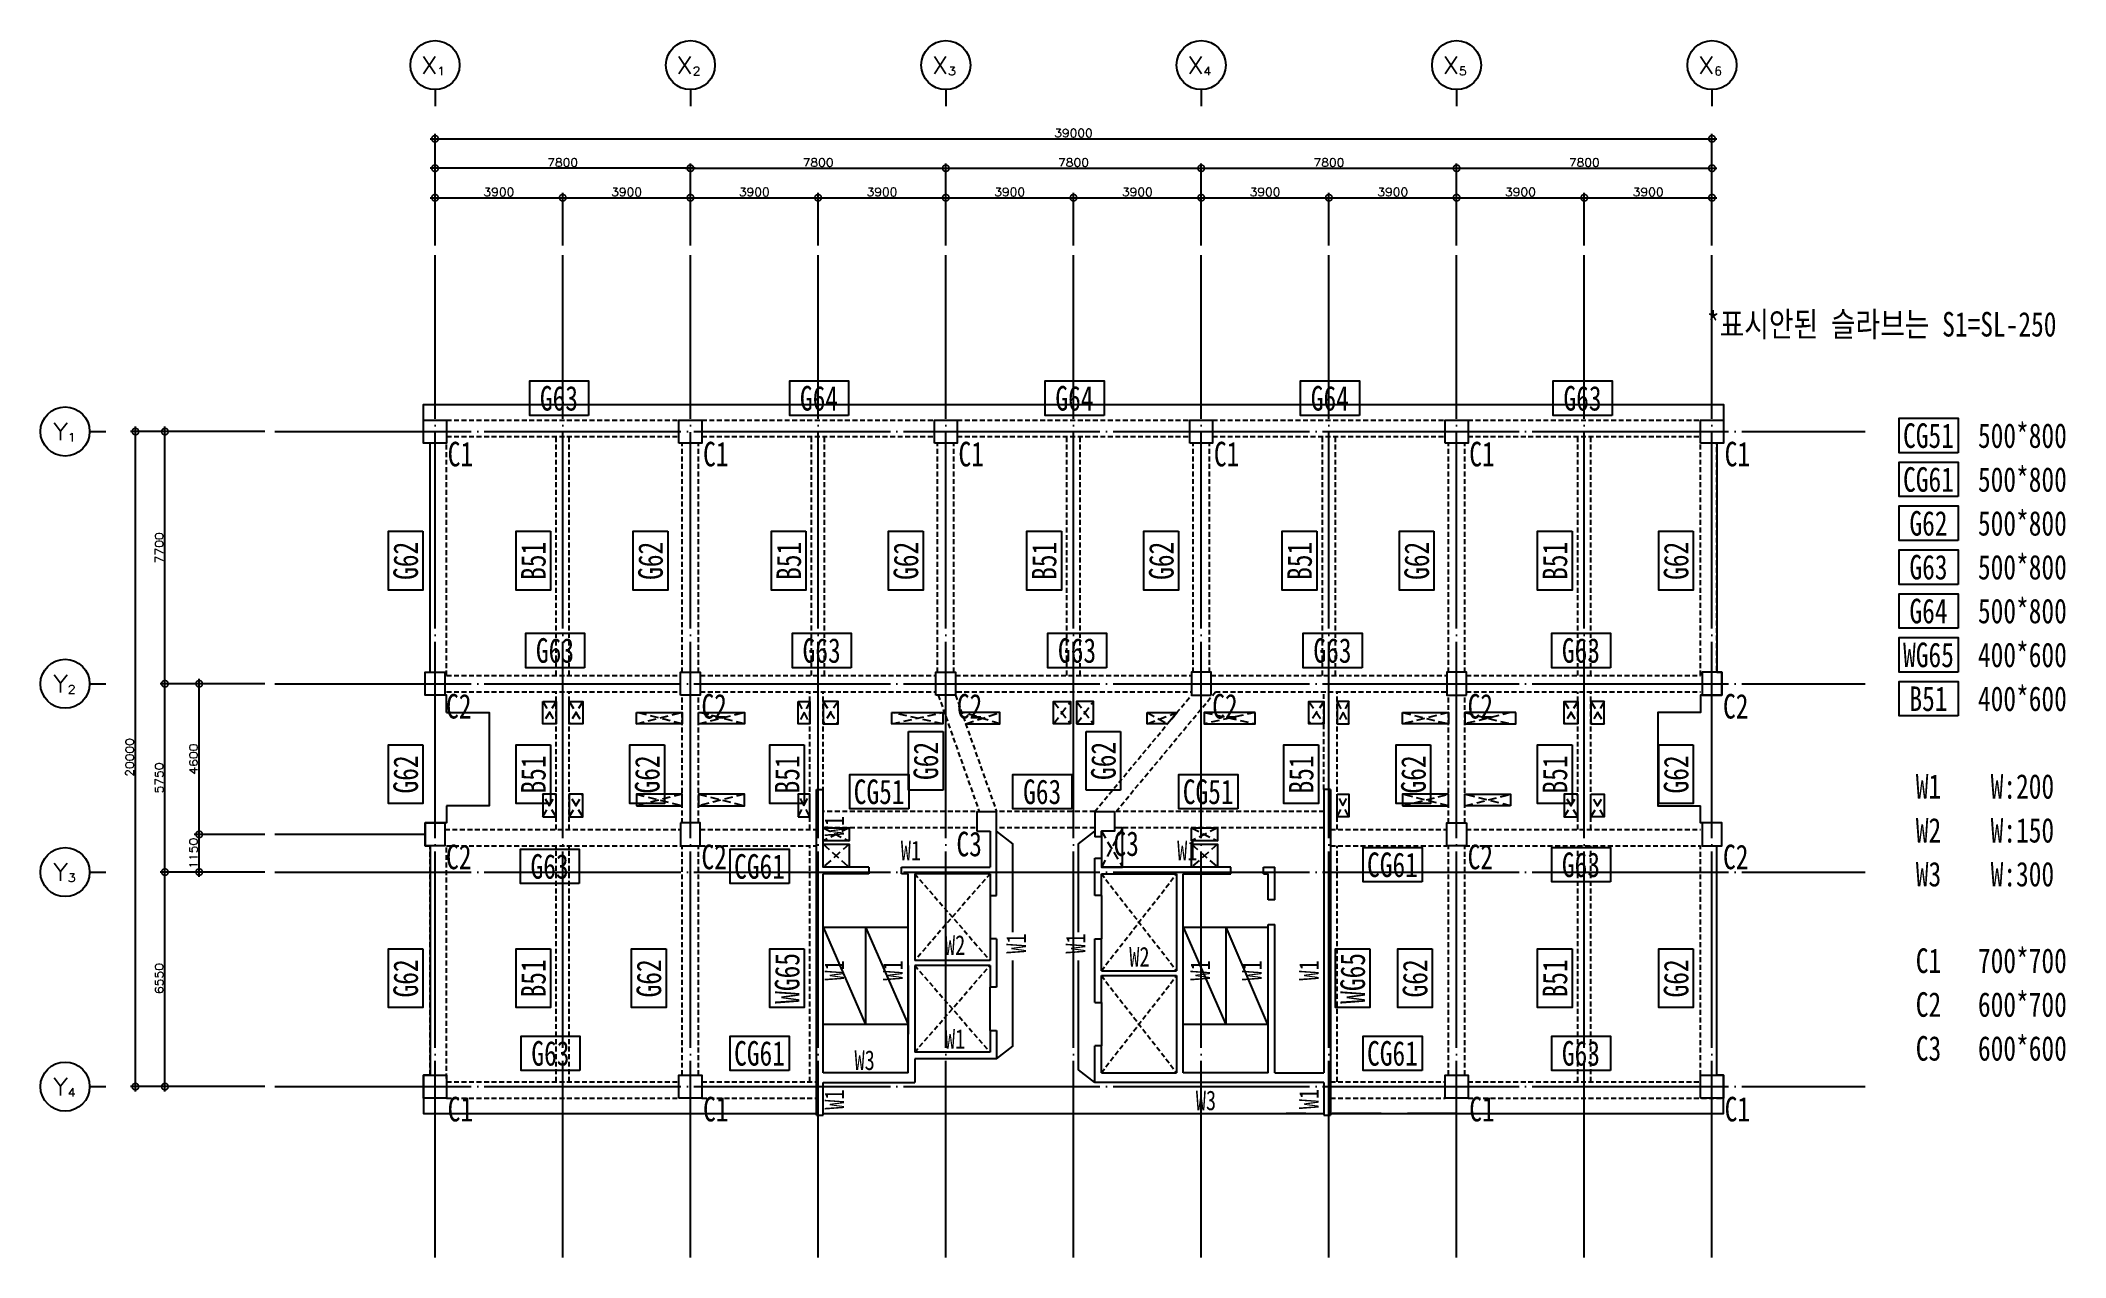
# Model space of a CAD drawing. Header units: millimetres. Extents: x -26699 to 35146, y -8917 to 28239.
import ezdxf
from ezdxf.enums import TextEntityAlignment as Align

# ---------------------------------------------------------------- set-up
doc = ezdxf.new("R2010")
doc.units = ezdxf.units.MM
doc.header["$LTSCALE"] = 100
for name, pattern in [('CEN', [10.375, 10, -0.125, 0.125, -0.125]), ('CENTER4', [64, 60, -2, 0, -2]), ('HID', [2.3, 1.5, -0.8]), ('HIDDEN', [0.375, 0.25, -0.125])]:
    doc.linetypes.add(name, pattern=pattern)
for name, color, linetype in [('AS-CONC-GIRDER', 6, 'HID'), ('AS-TEXT', 3, 'Continuous'), ('Bub', 3, 'Continuous'), ('CEN1', 1, 'CEN'), ('col', 2, 'Continuous'), ('DIM', 7, 'Continuous'), ('elev', 9, 'Continuous'), ('TEXT', 3, 'Continuous')]:
    doc.layers.add(name, color=color, linetype=linetype)
doc.styles.add('GHS', font='txt.shx', dxfattribs={"width": 1.1, "bigfont": 'ghs.shx'})
doc.styles.add('R', font='romans', dxfattribs={"width": 1.1, "height": 250})
doc.styles.add('SAMOO', font='', dxfattribs={"width": 0.8})
doc.styles.add('SK', font='simplex.shx', dxfattribs={"bigfont": 'ghs.shx'})
doc.styles.get('SAMOO').set_extended_font_data('DotumChe')
doc.dimstyles.new('1본부', dxfattribs={"dimscale": 100, "dimtxt": 3, "dimasz": 4, "dimexe": 1.5, "dimexo": 3, "dimgap": 0.5, "dimtad": 1, "dimdec": 0, "dimzin": 0, "dimdsep": 46, "dimtxsty": 'SK', "dimblk": 'DDOT1', "dimblk1": 'DOTSMALL', "dimblk2": 'DOTSMALL', "dimsah": 1, "dimcen": 1.5, "dimdle": 1.5, "dimclrd": 7, "dimclre": 7, "dimclrt": 3, "dimadec": 0, "dimazin": 0, "dimtfac": 1, "dimtdec": 3, "dimtix": 1, "dimtmove": 0, "dimatfit": 0, "dimldrblk": 'DOTSMALL', "dimfxl": 1, "dimtolj": 1, "dimtzin": 0, "dimarcsym": 0})

msp = doc.modelspace()

# ---------------------------------------------------------------- texts
at = {"layer": 'AS-TEXT', "ltscale": 2, "style": 'SAMOO', "width": 0.8}
for s, height, p in [('*표시안된 슬라브는 S1=SL-250', 750, (29532.1, 19575.8)), ('G63', 750, (-10864.8, 17315.6)), ('G64', 750, (-2921.5, 17315.6)), ('G64', 750, (4878.5, 17315.6)), ('G64', 750, (12678.5, 17315.6)), ('G63', 750, (20395.6, 17315.6)), ('CG51', 750, (30962, 16175.8)), ('500*800', 750, (33830.4, 16175.8)), ('CG61', 750, (30962, 14836.9)), ('500*800', 750, (33830.4, 14836.9)), ('G62', 750, (30962, 13498.1)), ('500*800', 750, (33830.4, 13498.1)), ('G63', 750, (30962, 12159.3)), ('500*800', 750, (33830.4, 12159.3)), ('G64', 750, (30962, 10820.4)), ('500*800', 750, (33830.4, 10820.4)), ('G63', 750, (-10985.2, 9615.6)), ('G63', 750, (-2840.5, 9615.6)), ('G63', 750, (4959.5, 9615.6)), ('G63', 750, (12759.5, 9615.6)), ('G63', 750, (20348.5, 9615.6)), ('400*600', 750, (33830.4, 9481.6)), ('WG65', 750, (30962, 9481.6)), ('B51', 750, (30962, 8142.8)), ('400*600', 750, (33830.4, 8142.8)), ('CG51', 750, (-1085.8, 5302.2)), ('G63', 750, (3893.3, 5302.2)), ('CG51', 750, (8963.9, 5302.2)), ('W1', 750, (30962, 5465.1)), ('W:200', 750, (33830.4, 5465.1)), ('W2', 750, (30962, 4126.3)), ('W:150', 750, (33830.4, 4126.3)), ('W1', 600, (-115, 3510.1)), ('W1', 600, (8325.7, 3510.1)), ('G63', 750, (-11150.9, 3022.5)), ('CG61', 750, (-4739.3, 3022.5)), ('CG61', 750, (14591.3, 3073.4)), ('G63', 750, (20348.5, 3073.4)), ('W3', 750, (30962, 2787.5)), ('W:300', 750, (33830.4, 2787.5)), ('W2', 600, (1233.9, 622.7)), ('W2', 600, (6862.8, 266.7)), ('C1', 750, (30962, 145.4)), ('700*700', 750, (33830.4, 145.4)), ('C2', 750, (30962, -1193.4)), ('600*700', 750, (33830.4, -1193.4)), ('G63', 750, (-11125.8, -2684.4)), ('CG61', 750, (-4739.3, -2684.4)), ('W1', 600, (1233.9, -2243.7)), ('CG61', 750, (14591.3, -2684.4)), ('G63', 750, (20348.5, -2684.4)), ('C3', 750, (30962, -2532.3)), ('600*600', 750, (33830.4, -2532.3)), ('W3', 600, (-1528.2, -2893.1)), ('W3', 600, (8895, -4119.8))]:
    msp.add_text(s, height=height, dxfattribs=at).set_placement(p, align=Align.MIDDLE_CENTER)
for s, height, p in [('G62', 750, (-15546.3, 12352.5)), ('B51', 750, (-11646.3, 12352.5)), ('G62', 750, (-8068.7, 12352.5)), ('B51', 750, (-3846.3, 12352.5)), ('G62', 750, (-268.7, 12352.5)), ('B51', 750, (3953.7, 12352.5)), ('G62', 750, (7531.3, 12352.5)), ('B51', 750, (11753.7, 12352.5)), ('G62', 750, (15331.3, 12352.5)), ('B51', 750, (19553.7, 12352.5)), ('G62', 750, (23253.7, 12352.5)), ('G62', 750, (-15546.3, 5831.2)), ('B51', 750, (-11646.3, 5831.2)), ('G62', 750, (-8168.7, 5831.2)), ('B51', 750, (-3896.3, 5831.2)), ('G62', 750, (339.4, 6243.7)), ('G62', 750, (5763.3, 6243.7)), ('B51', 750, (11803.7, 5831.2)), ('G62', 750, (15231.3, 5831.2)), ('B51', 750, (19553.7, 5831.2)), ('G62', 750, (23253.7, 5831.2)), ('W1', 600, (-2454.8, 4255.1)), ('W1', 600, (3095.4, 668.7)), ('W1', 600, (4914.4, 668.7)), ('G62', 750, (-15546.3, -396.1)), ('B51', 750, (-11646.3, -396.1)), ('G62', 750, (-8118.7, -396.1)), ('WG65', 750, (-3896.3, -396.1)), ('W1', 600, (-2454.8, -153.5)), ('W1', 600, (-669.5, -153.5)), ('W1', 600, (8718.7, -153.5)), ('W1', 600, (10295.7, -153.5)), ('W1', 600, (12037.1, -153.5)), ('WG65', 750, (13376.9, -396.1)), ('G62', 750, (15281.3, -396.1)), ('B51', 750, (19553.7, -396.1)), ('G62', 750, (23253.7, -396.1)), ('W1', 600, (-2454.8, -4095.2)), ('W1', 600, (12037.1, -4081))]:
    msp.add_text(s, height=height, rotation=90, dxfattribs=at).set_placement(p, align=Align.MIDDLE_CENTER)
at = {"layer": 'Bub', "color": 2, "style": 'R', "width": 1.1}
for s, p in [('X', (-14822.2, 27487)), ('X', (-7022.2, 27487)), ('X', (777.8, 27487)), ('X', (8577.8, 27487)), ('X', (16377.8, 27487)), ('X', (24177.8, 27487)), ('Y', (-26083.1, 16300)), ('Y', (-26083.1, 8600)), ('Y', (-26083.1, 2850)), ('Y', (-26083.1, -3700))]:
    msp.add_text(s, height=535.7, dxfattribs=at).set_placement(p, align=Align.MIDDLE)
for tag, p in [('1', (-14582.5, 27179.2)), ('2', (-6782.5, 27179.2)), ('3', (1017.5, 27179.2)), ('4', (8817.5, 27179.2)), ('5', (16617.5, 27179.2)), ('6', (24417.5, 27179.2)), ('1', (-25867.5, 15997.4)), ('2', (-25867.5, 8297.4)), ('3', (-25867.5, 2547.4)), ('4', (-25867.5, -4002.6))]:
    msp.add_attdef(tag, p, 'N', height=257.6, dxfattribs=at)
at = {"layer": 'TEXT', "color": 2, "style": 'SAMOO', "width": 0.8}
for s, p in [('C1', (-13874.5, 15612.3)), ('C1', (-6074.5, 15612.3)), ('C1', (1725.5, 15612.3)), ('C1', (9525.5, 15612.3)), ('C1', (17325.5, 15612.3)), ('C1', (25125.5, 15612.3)), ('C2', (-13924.5, 7912.3)), ('C2', (-6124.5, 7912.3)), ('C2', (1675.5, 7912.3)), ('C2', (9475.5, 7912.3)), ('C2', (17275.5, 7912.3)), ('C2', (25075.5, 7912.3)), ('C3', (1663.9, 3706.5)), ('C3', (6459.7, 3718.1)), ('C2', (-13924.5, 3312.3)), ('C2', (-6124.5, 3312.3)), ('C2', (17275.5, 3312.3)), ('C2', (25075.5, 3312.3)), ('C1', (-13874.5, -4387.7)), ('C1', (-6074.5, -4387.7)), ('C1', (17325.5, -4387.7)), ('C1', (25125.5, -4387.7))]:
    msp.add_text(s, height=750, dxfattribs=at).set_placement(p, align=Align.MIDDLE_CENTER)

# ---------------------------------------------------------------- blocks, each defined once
blk = doc.blocks.new('_DOTSMALL')
at = {"color": 0, "linetype": 'ByBlock', "const_width": 0.5}
blk.add_lwpolyline([(-0.0625, 0, 1), (0.0625, 0, 1)], format="xyb", close=True, dxfattribs=at)
blk = doc.blocks.new('*D5')
at = {"layer": 'DEFPOINTS', "color": 0, "transparency": 16777216}
for p in [(-2950, 23439), (-6850, 21684), (-2950, 21684)]:
    blk.add_point(p, dxfattribs=at)
at = {"layer": 'DIM', "color": 7, "lineweight": -2, "transparency": 16777216}
for p, q in [((-6850, 21984), (-6850, 23589)), ((-2950, 21984), (-2950, 23589)), ((-7000, 23439), (-2800, 23439))]:
    blk.add_line(p, q, dxfattribs=at)
at = {"layer": 'DIM', "color": 7, "lineweight": -2, "transparency": 16777216, "xscale": 400, "yscale": 400, "zscale": 400, "rotation": 180}
blk.add_blockref('_DOTSMALL', (-6850, 23439), dxfattribs=at)
at = {"layer": 'DIM', "color": 7, "lineweight": -2, "transparency": 16777216, "xscale": 400, "yscale": 400, "zscale": 400}
blk.add_blockref('_DOTSMALL', (-2950, 23439), dxfattribs=at)
at = {"layer": 'DIM', "color": 3, "transparency": 16777216, "insert": (-4900, 23614), "char_height": 250, "attachment_point": 5, "style": 'GHS'}
blk.add_mtext('\\A1;3900', dxfattribs=at)
blk = doc.blocks.new('DDOT1')
blk.add_line((-1, 0), (1, 0))
at = {"const_width": 0.5}
blk.add_lwpolyline([(-0.25, 0, 1), (0.25, 0, 1)], format="xyb", close=True, dxfattribs=at)
blk = doc.blocks.new('*D6')
at = {"layer": 'DEFPOINTS', "color": 0, "transparency": 16777216}
for p in [(24350, 25239), (-14650, 21684), (24350, 21684)]:
    blk.add_point(p, dxfattribs=at)
at = {"layer": 'DIM', "color": 7, "lineweight": -2, "transparency": 16777216}
for p, q in [((-14650, 21984), (-14650, 25389)), ((24350, 21984), (24350, 25389)), ((-14800, 25239), (24500, 25239))]:
    blk.add_line(p, q, dxfattribs=at)
at = {"layer": 'DIM', "color": 7, "lineweight": -2, "transparency": 16777216, "xscale": 400, "yscale": 400, "zscale": 400, "rotation": 180}
blk.add_blockref('_DOTSMALL', (-14650, 25239), dxfattribs=at)
at = {"layer": 'DIM', "color": 7, "lineweight": -2, "transparency": 16777216, "xscale": 400, "yscale": 400, "zscale": 400}
blk.add_blockref('_DOTSMALL', (24350, 25239), dxfattribs=at)
at = {"layer": 'DIM', "color": 3, "transparency": 16777216, "insert": (4850, 25414), "char_height": 250, "attachment_point": 5, "style": 'GHS'}
blk.add_mtext('\\A1;39000', dxfattribs=at)
blk = doc.blocks.new('*D7')
at = {"layer": 'DEFPOINTS', "color": 0, "transparency": 16777216}
for p in [(-6850, 23439), (-10750, 21684), (-6850, 21684)]:
    blk.add_point(p, dxfattribs=at)
at = {"layer": 'DIM', "color": 7, "lineweight": -2, "transparency": 16777216}
for p, q in [((-10750, 21984), (-10750, 23589)), ((-6850, 21984), (-6850, 23589)), ((-10900, 23439), (-6700, 23439))]:
    blk.add_line(p, q, dxfattribs=at)
at = {"layer": 'DIM', "color": 7, "lineweight": -2, "transparency": 16777216, "xscale": 400, "yscale": 400, "zscale": 400, "rotation": 180}
blk.add_blockref('_DOTSMALL', (-10750, 23439), dxfattribs=at)
at = {"layer": 'DIM', "color": 7, "lineweight": -2, "transparency": 16777216, "xscale": 400, "yscale": 400, "zscale": 400}
blk.add_blockref('_DOTSMALL', (-6850, 23439), dxfattribs=at)
at = {"layer": 'DIM', "color": 3, "transparency": 16777216, "insert": (-8800, 23614), "char_height": 250, "attachment_point": 5, "style": 'GHS'}
blk.add_mtext('\\A1;3900', dxfattribs=at)
blk = doc.blocks.new('*D8')
at = {"layer": 'DEFPOINTS', "color": 0, "transparency": 16777216}
for p in [(20450, 23439), (16550, 21684), (20450, 21684)]:
    blk.add_point(p, dxfattribs=at)
at = {"layer": 'DIM', "color": 7, "lineweight": -2, "transparency": 16777216}
for p, q in [((16550, 21984), (16550, 23589)), ((20450, 21984), (20450, 23589)), ((16400, 23439), (20600, 23439))]:
    blk.add_line(p, q, dxfattribs=at)
at = {"layer": 'DIM', "color": 7, "lineweight": -2, "transparency": 16777216, "xscale": 400, "yscale": 400, "zscale": 400, "rotation": 180}
blk.add_blockref('_DOTSMALL', (16550, 23439), dxfattribs=at)
at = {"layer": 'DIM', "color": 7, "lineweight": -2, "transparency": 16777216, "xscale": 400, "yscale": 400, "zscale": 400}
blk.add_blockref('_DOTSMALL', (20450, 23439), dxfattribs=at)
at = {"layer": 'DIM', "color": 3, "transparency": 16777216, "insert": (18500, 23614), "char_height": 250, "attachment_point": 5, "style": 'GHS'}
blk.add_mtext('\\A1;3900', dxfattribs=at)
blk = doc.blocks.new('*D9')
at = {"layer": 'DEFPOINTS', "color": 0, "transparency": 16777216}
for p in [(8750, 23439), (4850, 21684), (8750, 21684)]:
    blk.add_point(p, dxfattribs=at)
at = {"layer": 'DIM', "color": 7, "lineweight": -2, "transparency": 16777216}
for p, q in [((4850, 21984), (4850, 23589)), ((8750, 21984), (8750, 23589)), ((4700, 23439), (8900, 23439))]:
    blk.add_line(p, q, dxfattribs=at)
at = {"layer": 'DIM', "color": 7, "lineweight": -2, "transparency": 16777216, "xscale": 400, "yscale": 400, "zscale": 400, "rotation": 180}
blk.add_blockref('_DOTSMALL', (4850, 23439), dxfattribs=at)
at = {"layer": 'DIM', "color": 7, "lineweight": -2, "transparency": 16777216, "xscale": 400, "yscale": 400, "zscale": 400}
blk.add_blockref('_DOTSMALL', (8750, 23439), dxfattribs=at)
at = {"layer": 'DIM', "color": 3, "transparency": 16777216, "insert": (6800, 23614), "char_height": 250, "attachment_point": 5, "style": 'GHS'}
blk.add_mtext('\\A1;3900', dxfattribs=at)
blk = doc.blocks.new('*D10')
at = {"layer": 'DEFPOINTS', "color": 0, "transparency": 16777216}
for p in [(950, 23439), (-2950, 21684), (950, 21684)]:
    blk.add_point(p, dxfattribs=at)
at = {"layer": 'DIM', "color": 7, "lineweight": -2, "transparency": 16777216}
for p, q in [((-2950, 21984), (-2950, 23589)), ((950, 21984), (950, 23589)), ((-3100, 23439), (1100, 23439))]:
    blk.add_line(p, q, dxfattribs=at)
at = {"layer": 'DIM', "color": 7, "lineweight": -2, "transparency": 16777216, "xscale": 400, "yscale": 400, "zscale": 400, "rotation": 180}
blk.add_blockref('_DOTSMALL', (-2950, 23439), dxfattribs=at)
at = {"layer": 'DIM', "color": 7, "lineweight": -2, "transparency": 16777216, "xscale": 400, "yscale": 400, "zscale": 400}
blk.add_blockref('_DOTSMALL', (950, 23439), dxfattribs=at)
at = {"layer": 'DIM', "color": 3, "transparency": 16777216, "insert": (-1000, 23614), "char_height": 250, "attachment_point": 5, "style": 'GHS'}
blk.add_mtext('\\A1;3900', dxfattribs=at)
blk = doc.blocks.new('*D11')
at = {"layer": 'DEFPOINTS', "color": 0, "transparency": 16777216}
for p in [(4850, 23439), (950, 21684), (4850, 21684)]:
    blk.add_point(p, dxfattribs=at)
at = {"layer": 'DIM', "color": 7, "lineweight": -2, "transparency": 16777216}
for p, q in [((950, 21984), (950, 23589)), ((4850, 21984), (4850, 23589)), ((800, 23439), (5000, 23439))]:
    blk.add_line(p, q, dxfattribs=at)
at = {"layer": 'DIM', "color": 7, "lineweight": -2, "transparency": 16777216, "xscale": 400, "yscale": 400, "zscale": 400, "rotation": 180}
blk.add_blockref('_DOTSMALL', (950, 23439), dxfattribs=at)
at = {"layer": 'DIM', "color": 7, "lineweight": -2, "transparency": 16777216, "xscale": 400, "yscale": 400, "zscale": 400}
blk.add_blockref('_DOTSMALL', (4850, 23439), dxfattribs=at)
at = {"layer": 'DIM', "color": 3, "transparency": 16777216, "insert": (2900, 23614), "char_height": 250, "attachment_point": 5, "style": 'GHS'}
blk.add_mtext('\\A1;3900', dxfattribs=at)
blk = doc.blocks.new('*D12')
at = {"layer": 'DEFPOINTS', "color": 0, "transparency": 16777216}
for p in [(950, 24339), (-6850, 21684), (950, 21684)]:
    blk.add_point(p, dxfattribs=at)
at = {"layer": 'DIM', "color": 7, "lineweight": -2, "transparency": 16777216}
for p, q in [((-7000, 24339), (1100, 24339)), ((-6850, 21984), (-6850, 24489)), ((950, 21984), (950, 24489))]:
    blk.add_line(p, q, dxfattribs=at)
at = {"layer": 'DIM', "color": 7, "lineweight": -2, "transparency": 16777216, "xscale": 400, "yscale": 400, "zscale": 400, "rotation": 180}
blk.add_blockref('_DOTSMALL', (-6850, 24339), dxfattribs=at)
at = {"layer": 'DIM', "color": 7, "lineweight": -2, "transparency": 16777216, "xscale": 400, "yscale": 400, "zscale": 400}
blk.add_blockref('_DOTSMALL', (950, 24339), dxfattribs=at)
at = {"layer": 'DIM', "color": 3, "transparency": 16777216, "insert": (-2950, 24514), "char_height": 250, "attachment_point": 5, "style": 'GHS'}
blk.add_mtext('\\A1;7800', dxfattribs=at)
blk = doc.blocks.new('*D13')
at = {"layer": 'DEFPOINTS', "color": 0, "transparency": 16777216}
for p in [(16550, 23439), (12650, 21684), (16550, 21684)]:
    blk.add_point(p, dxfattribs=at)
at = {"layer": 'DIM', "color": 7, "lineweight": -2, "transparency": 16777216}
for p, q in [((12650, 21984), (12650, 23589)), ((16550, 21984), (16550, 23589)), ((12500, 23439), (16700, 23439))]:
    blk.add_line(p, q, dxfattribs=at)
at = {"layer": 'DIM', "color": 7, "lineweight": -2, "transparency": 16777216, "xscale": 400, "yscale": 400, "zscale": 400, "rotation": 180}
blk.add_blockref('_DOTSMALL', (12650, 23439), dxfattribs=at)
at = {"layer": 'DIM', "color": 7, "lineweight": -2, "transparency": 16777216, "xscale": 400, "yscale": 400, "zscale": 400}
blk.add_blockref('_DOTSMALL', (16550, 23439), dxfattribs=at)
at = {"layer": 'DIM', "color": 3, "transparency": 16777216, "insert": (14600, 23614), "char_height": 250, "attachment_point": 5, "style": 'GHS'}
blk.add_mtext('\\A1;3900', dxfattribs=at)
blk = doc.blocks.new('*D14')
at = {"layer": 'DEFPOINTS', "color": 0, "transparency": 16777216}
for p in [(12650, 23439), (8750, 21684), (12650, 21684)]:
    blk.add_point(p, dxfattribs=at)
at = {"layer": 'DIM', "color": 7, "lineweight": -2, "transparency": 16777216}
for p, q in [((8750, 21984), (8750, 23589)), ((12650, 21984), (12650, 23589)), ((8600, 23439), (12800, 23439))]:
    blk.add_line(p, q, dxfattribs=at)
at = {"layer": 'DIM', "color": 7, "lineweight": -2, "transparency": 16777216, "xscale": 400, "yscale": 400, "zscale": 400, "rotation": 180}
blk.add_blockref('_DOTSMALL', (8750, 23439), dxfattribs=at)
at = {"layer": 'DIM', "color": 7, "lineweight": -2, "transparency": 16777216, "xscale": 400, "yscale": 400, "zscale": 400}
blk.add_blockref('_DOTSMALL', (12650, 23439), dxfattribs=at)
at = {"layer": 'DIM', "color": 3, "transparency": 16777216, "insert": (10700, 23614), "char_height": 250, "attachment_point": 5, "style": 'GHS'}
blk.add_mtext('\\A1;3900', dxfattribs=at)
blk = doc.blocks.new('*D15')
at = {"layer": 'DEFPOINTS', "color": 0, "transparency": 16777216}
for p in [(24350, 23439), (20450, 21684), (24350, 21684)]:
    blk.add_point(p, dxfattribs=at)
at = {"layer": 'DIM', "color": 7, "lineweight": -2, "transparency": 16777216}
for p, q in [((20450, 21984), (20450, 23589)), ((24350, 21984), (24350, 23589)), ((20300, 23439), (24500, 23439))]:
    blk.add_line(p, q, dxfattribs=at)
at = {"layer": 'DIM', "color": 7, "lineweight": -2, "transparency": 16777216, "xscale": 400, "yscale": 400, "zscale": 400, "rotation": 180}
blk.add_blockref('_DOTSMALL', (20450, 23439), dxfattribs=at)
at = {"layer": 'DIM', "color": 7, "lineweight": -2, "transparency": 16777216, "xscale": 400, "yscale": 400, "zscale": 400}
blk.add_blockref('_DOTSMALL', (24350, 23439), dxfattribs=at)
at = {"layer": 'DIM', "color": 3, "transparency": 16777216, "insert": (22400, 23614), "char_height": 250, "attachment_point": 5, "style": 'GHS'}
blk.add_mtext('\\A1;3900', dxfattribs=at)
blk = doc.blocks.new('*D16')
at = {"layer": 'DEFPOINTS', "color": 0, "transparency": 16777216}
for p in [(-10750, 23439), (-14650, 21684), (-10750, 21684)]:
    blk.add_point(p, dxfattribs=at)
at = {"layer": 'DIM', "color": 7, "lineweight": -2, "transparency": 16777216}
for p, q in [((-14650, 21984), (-14650, 23589)), ((-10750, 21984), (-10750, 23589)), ((-14800, 23439), (-10600, 23439))]:
    blk.add_line(p, q, dxfattribs=at)
at = {"layer": 'DIM', "color": 7, "lineweight": -2, "transparency": 16777216, "xscale": 400, "yscale": 400, "zscale": 400, "rotation": 180}
blk.add_blockref('_DOTSMALL', (-14650, 23439), dxfattribs=at)
at = {"layer": 'DIM', "color": 7, "lineweight": -2, "transparency": 16777216, "xscale": 400, "yscale": 400, "zscale": 400}
blk.add_blockref('_DOTSMALL', (-10750, 23439), dxfattribs=at)
at = {"layer": 'DIM', "color": 3, "transparency": 16777216, "insert": (-12700, 23614), "char_height": 250, "attachment_point": 5, "style": 'GHS'}
blk.add_mtext('\\A1;3900', dxfattribs=at)
blk = doc.blocks.new('*D17')
at = {"layer": 'DEFPOINTS', "color": 0, "transparency": 16777216}
for p in [(8750, 24339), (950, 21684), (8750, 21684)]:
    blk.add_point(p, dxfattribs=at)
at = {"layer": 'DIM', "color": 7, "lineweight": -2, "transparency": 16777216}
for p, q in [((800, 24339), (8900, 24339)), ((950, 21984), (950, 24489)), ((8750, 21984), (8750, 24489))]:
    blk.add_line(p, q, dxfattribs=at)
at = {"layer": 'DIM', "color": 7, "lineweight": -2, "transparency": 16777216, "xscale": 400, "yscale": 400, "zscale": 400, "rotation": 180}
blk.add_blockref('_DOTSMALL', (950, 24339), dxfattribs=at)
at = {"layer": 'DIM', "color": 7, "lineweight": -2, "transparency": 16777216, "xscale": 400, "yscale": 400, "zscale": 400}
blk.add_blockref('_DOTSMALL', (8750, 24339), dxfattribs=at)
at = {"layer": 'DIM', "color": 3, "transparency": 16777216, "insert": (4850, 24514), "char_height": 250, "attachment_point": 5, "style": 'GHS'}
blk.add_mtext('\\A1;7800', dxfattribs=at)
blk = doc.blocks.new('*D18')
at = {"layer": 'DEFPOINTS', "color": 0, "transparency": 16777216}
for p in [(16550, 24339), (8750, 21684), (16550, 21684)]:
    blk.add_point(p, dxfattribs=at)
at = {"layer": 'DIM', "color": 7, "lineweight": -2, "transparency": 16777216}
for p, q in [((8600, 24339), (16700, 24339)), ((8750, 21984), (8750, 24489)), ((16550, 21984), (16550, 24489))]:
    blk.add_line(p, q, dxfattribs=at)
at = {"layer": 'DIM', "color": 7, "lineweight": -2, "transparency": 16777216, "xscale": 400, "yscale": 400, "zscale": 400, "rotation": 180}
blk.add_blockref('_DOTSMALL', (8750, 24339), dxfattribs=at)
at = {"layer": 'DIM', "color": 7, "lineweight": -2, "transparency": 16777216, "xscale": 400, "yscale": 400, "zscale": 400}
blk.add_blockref('_DOTSMALL', (16550, 24339), dxfattribs=at)
at = {"layer": 'DIM', "color": 3, "transparency": 16777216, "insert": (12650, 24514), "char_height": 250, "attachment_point": 5, "style": 'GHS'}
blk.add_mtext('\\A1;7800', dxfattribs=at)
blk = doc.blocks.new('*D19')
at = {"layer": 'DEFPOINTS', "color": 0, "transparency": 16777216}
for p in [(24350, 24339), (16550, 21684), (24350, 21684)]:
    blk.add_point(p, dxfattribs=at)
at = {"layer": 'DIM', "color": 7, "lineweight": -2, "transparency": 16777216}
for p, q in [((16400, 24339), (24500, 24339)), ((16550, 21984), (16550, 24489)), ((24350, 21984), (24350, 24489))]:
    blk.add_line(p, q, dxfattribs=at)
at = {"layer": 'DIM', "color": 7, "lineweight": -2, "transparency": 16777216, "xscale": 400, "yscale": 400, "zscale": 400, "rotation": 180}
blk.add_blockref('_DOTSMALL', (16550, 24339), dxfattribs=at)
at = {"layer": 'DIM', "color": 7, "lineweight": -2, "transparency": 16777216, "xscale": 400, "yscale": 400, "zscale": 400}
blk.add_blockref('_DOTSMALL', (24350, 24339), dxfattribs=at)
at = {"layer": 'DIM', "color": 3, "transparency": 16777216, "insert": (20450, 24514), "char_height": 250, "attachment_point": 5, "style": 'GHS'}
blk.add_mtext('\\A1;7800', dxfattribs=at)
blk = doc.blocks.new('*D20')
at = {"layer": 'DEFPOINTS', "color": 0, "transparency": 16777216}
for p in [(-14650, 24339), (-14650, 21684), (-6850, 21684)]:
    blk.add_point(p, dxfattribs=at)
at = {"layer": 'DIM', "color": 7, "lineweight": -2, "transparency": 16777216}
for p, q in [((-6700, 24339), (-14800, 24339)), ((-14650, 21984), (-14650, 24489)), ((-6850, 21984), (-6850, 24489))]:
    blk.add_line(p, q, dxfattribs=at)
at = {"layer": 'DIM', "color": 7, "lineweight": -2, "transparency": 16777216, "xscale": 400, "yscale": 400, "zscale": 400, "rotation": 180}
blk.add_blockref('_DOTSMALL', (-14650, 24339), dxfattribs=at)
at = {"layer": 'DIM', "color": 7, "lineweight": -2, "transparency": 16777216, "xscale": 400, "yscale": 400, "zscale": 400}
blk.add_blockref('_DOTSMALL', (-6850, 24339), dxfattribs=at)
at = {"layer": 'DIM', "color": 3, "transparency": 16777216, "insert": (-10750, 24514), "char_height": 250, "attachment_point": 5, "style": 'GHS'}
blk.add_mtext('\\A1;7800', dxfattribs=at)
blk = doc.blocks.new('*D21')
at = {"layer": 'DEFPOINTS', "color": 0, "transparency": 16777216}
for p in [(-22899, 16300), (-19544, 16300), (-19544, 8600)]:
    blk.add_point(p, dxfattribs=at)
at = {"layer": 'DIM', "color": 7, "lineweight": -2, "transparency": 16777216}
for p, q in [((-19844, 16300), (-23049, 16300)), ((-22899, 8450), (-22899, 16450)), ((-19844, 8600), (-23049, 8600))]:
    blk.add_line(p, q, dxfattribs=at)
at = {"layer": 'DIM', "color": 7, "lineweight": -2, "transparency": 16777216, "xscale": 400, "yscale": 400, "zscale": 400}
for p, rotation in [((-22899, 16300), 90), ((-22899, 8600), 270)]:
    blk.add_blockref('_DOTSMALL', p, dxfattribs=dict(at, rotation=rotation))
at = {"layer": 'DIM', "color": 3, "transparency": 16777216, "insert": (-23074, 12750), "char_height": 250, "attachment_point": 5, "rotation": 90, "style": 'GHS'}
blk.add_mtext('\\A1;7700', dxfattribs=at)
blk = doc.blocks.new('*D22')
at = {"layer": 'DEFPOINTS', "color": 0, "transparency": 16777216}
for p in [(-23799, 16300), (-19544, 16300), (-19544, -3700)]:
    blk.add_point(p, dxfattribs=at)
at = {"layer": 'DIM', "color": 7, "lineweight": -2, "transparency": 16777216}
for p, q in [((-19844, 16300), (-23949, 16300)), ((-23799, -3850), (-23799, 16450)), ((-19844, -3700), (-23949, -3700))]:
    blk.add_line(p, q, dxfattribs=at)
at = {"layer": 'DIM', "color": 7, "lineweight": -2, "transparency": 16777216, "xscale": 400, "yscale": 400, "zscale": 400}
for p, rotation in [((-23799, 16300), 90), ((-23799, -3700), 270)]:
    blk.add_blockref('_DOTSMALL', p, dxfattribs=dict(at, rotation=rotation))
at = {"layer": 'DIM', "color": 3, "transparency": 16777216, "insert": (-23974, 6350), "char_height": 250, "attachment_point": 5, "rotation": 90, "style": 'GHS'}
blk.add_mtext('\\A1;20000', dxfattribs=at)
blk = doc.blocks.new('*D23')
at = {"layer": 'DEFPOINTS', "color": 0, "transparency": 16777216}
for p in [(-22899, 2850), (-19544, 2850), (-19544, -3700)]:
    blk.add_point(p, dxfattribs=at)
at = {"layer": 'DIM', "color": 7, "lineweight": -2, "transparency": 16777216}
for p, q in [((-19844, 2850), (-23049, 2850)), ((-22899, -3850), (-22899, 3000)), ((-19844, -3700), (-23049, -3700))]:
    blk.add_line(p, q, dxfattribs=at)
at = {"layer": 'DIM', "color": 7, "lineweight": -2, "transparency": 16777216, "xscale": 400, "yscale": 400, "zscale": 400}
for p, rotation in [((-22899, 2850), 90), ((-22899, -3700), 270)]:
    blk.add_blockref('_DOTSMALL', p, dxfattribs=dict(at, rotation=rotation))
at = {"layer": 'DIM', "color": 3, "transparency": 16777216, "insert": (-23074, -400), "char_height": 250, "attachment_point": 5, "rotation": 90, "style": 'GHS'}
blk.add_mtext('\\A1;6550', dxfattribs=at)
blk = doc.blocks.new('*D26')
at = {"layer": 'DEFPOINTS', "color": 0, "transparency": 16777216}
for p in [(-22899, 8600), (-19544, 8600), (-19544, 2850)]:
    blk.add_point(p, dxfattribs=at)
at = {"layer": 'DIM', "color": 7, "lineweight": -2, "transparency": 16777216}
for p, q in [((-22899, 2700), (-22899, 8750)), ((-19844, 8600), (-23049, 8600)), ((-19844, 2850), (-23049, 2850))]:
    blk.add_line(p, q, dxfattribs=at)
at = {"layer": 'DIM', "color": 7, "lineweight": -2, "transparency": 16777216, "xscale": 400, "yscale": 400, "zscale": 400}
for p, rotation in [((-22899, 8600), 90), ((-22899, 2850), 270)]:
    blk.add_blockref('_DOTSMALL', p, dxfattribs=dict(at, rotation=rotation))
at = {"layer": 'DIM', "color": 3, "transparency": 16777216, "insert": (-23074, 5725), "char_height": 250, "attachment_point": 5, "rotation": 90, "style": 'GHS'}
blk.add_mtext('\\A1;5750', dxfattribs=at)
blk = doc.blocks.new('*D32')
at = {"layer": 'DEFPOINTS', "color": 0, "transparency": 16777216}
for p in [(-21852, 4000), (-19544, 4000), (-19544, 2850)]:
    blk.add_point(p, dxfattribs=at)
at = {"layer": 'DIM', "color": 7, "lineweight": -2, "transparency": 16777216}
for p, q in [((-19844, 4000), (-22002, 4000)), ((-21852, 2700), (-21852, 4150)), ((-19844, 2850), (-22002, 2850))]:
    blk.add_line(p, q, dxfattribs=at)
at = {"layer": 'DIM', "color": 7, "lineweight": -2, "transparency": 16777216, "xscale": 400, "yscale": 400, "zscale": 400}
for p, rotation in [((-21852, 4000), 90), ((-21852, 2850), 270)]:
    blk.add_blockref('_DOTSMALL', p, dxfattribs=dict(at, rotation=rotation))
at = {"layer": 'DIM', "color": 3, "transparency": 16777216, "insert": (-22027, 3425), "char_height": 250, "attachment_point": 5, "rotation": 90, "style": 'GHS'}
blk.add_mtext('\\A1;1150', dxfattribs=at)
blk = doc.blocks.new('*D33')
at = {"layer": 'DEFPOINTS', "color": 0, "transparency": 16777216}
for p in [(-21852, 8600), (-19544, 8600), (-19544, 4000)]:
    blk.add_point(p, dxfattribs=at)
at = {"layer": 'DIM', "color": 7, "lineweight": -2, "transparency": 16777216}
for p, q in [((-21852, 3850), (-21852, 8750)), ((-19844, 8600), (-22002, 8600)), ((-19844, 4000), (-22002, 4000))]:
    blk.add_line(p, q, dxfattribs=at)
at = {"layer": 'DIM', "color": 7, "lineweight": -2, "transparency": 16777216, "xscale": 400, "yscale": 400, "zscale": 400}
for p, rotation in [((-21852, 8600), 90), ((-21852, 4000), 270)]:
    blk.add_blockref('_DOTSMALL', p, dxfattribs=dict(at, rotation=rotation))
at = {"layer": 'DIM', "color": 3, "transparency": 16777216, "insert": (-22027, 6300), "char_height": 250, "attachment_point": 5, "rotation": 90, "style": 'GHS'}
blk.add_mtext('\\A1;4600', dxfattribs=at)

# ---------------------------------------------------------------- dimensions: what is measured, and where the dimension line sits
at = {"layer": 'DIM'}
for base, p1, p2, picture, middle in [((24350, 25239), (-14650, 21684.1), (24350, 21684.1), '*D6', (4850, 25239)), ((950, 24339), (-6850, 21684.1), (950, 21684.1), '*D12', (-2950, 24339)), ((8750, 24339), (950, 21684.1), (8750, 21684.1), '*D17', (4850, 24339)), ((16550, 24339), (8750, 21684.1), (16550, 21684.1), '*D18', (12650, 24339)), ((-10750, 23439), (-14650, 21684.1), (-10750, 21684.1), '*D16', (-12700, 23439)), ((-6850, 23439), (-10750, 21684.1), (-6850, 21684.1), '*D7', (-8800, 23439)), ((-2950, 23439), (-6850, 21684.1), (-2950, 21684.1), '*D5', (-4900, 23439)), ((950, 23439), (-2950, 21684.1), (950, 21684.1), '*D10', (-1000, 23439)), ((4850, 23439), (950, 21684.1), (4850, 21684.1), '*D11', (2900, 23439)), ((8750, 23439), (4850, 21684.1), (8750, 21684.1), '*D9', (6800, 23439)), ((12650, 23439), (8750, 21684.1), (12650, 21684.1), '*D14', (10700, 23439)), ((16550, 23439), (12650, 21684.1), (16550, 21684.1), '*D13', (14600, 23439)), ((20450, 23439), (16550, 21684.1), (20450, 21684.1), '*D8', (18500, 23439)), ((24350, 23439), (20450, 21684.1), (24350, 21684.1), '*D15', (22400, 23439))]:
    dim = msp.add_linear_dim(base=base, p1=p1, p2=p2, dimstyle='1본부', override={"dimtxt": 2.5, "dimtxsty": 'GHS'}, dxfattribs=at)
    dim.commit()
    dim.dimension.update_dxf_attribs({"geometry": picture, "text_midpoint": middle, "dimtype": 160})
for base, p1, p2, angle, picture, middle in [((-14650, 24339), (-6850, 21684.1), (-14650, 21684.1), 180, '*D20', (-10750, 24514)), ((-21852, 8600), (-19544.1, 4000), (-19544.1, 8600), 90, '*D33', (-22027, 6300)), ((-21852, 4000), (-19544.1, 2850), (-19544.1, 4000), 90, '*D32', (-22027, 3425))]:
    dim = msp.add_linear_dim(base=base, p1=p1, p2=p2, angle=angle, dimstyle='1본부', override={"dimtxt": 2.5, "dimtxsty": 'GHS'}, dxfattribs=at)
    dim.commit()
    dim.dimension.update_dxf_attribs({"geometry": picture, "text_midpoint": middle})
dim = msp.add_linear_dim(base=(24350, 24339), p1=(16550, 21684.1), p2=(24350, 21684.1), dimstyle='1본부', override={"dimtxt": 2.5, "dimtxsty": 'GHS'}, dxfattribs=at)
dim.commit()
dim.dimension.update_dxf_attribs({"geometry": '*D19', "text_midpoint": (20450, 24514)})
for base, p1, p2, picture, middle in [((-23799, 16300), (-19544.1, -3700), (-19544.1, 16300), '*D22', (-23799, 6350)), ((-22899, 16300), (-19544.1, 8600), (-19544.1, 16300), '*D21', (-22899, 12750)), ((-22899, 8600), (-19544.1, 2850), (-19544.1, 8600), '*D26', (-22899, 5725)), ((-22899, 2850), (-19544.1, -3700), (-19544.1, 2850), '*D23', (-22899, -400))]:
    dim = msp.add_linear_dim(base=base, p1=p1, p2=p2, angle=90, dimstyle='1본부', override={"dimtxt": 2.5, "dimtxsty": 'GHS'}, dxfattribs=at)
    dim.commit()
    dim.dimension.update_dxf_attribs({"geometry": picture, "text_midpoint": middle, "dimtype": 160})

# ---------------------------------------------------------------- linework, layer by layer
at = {"layer": 'AS-CONC-GIRDER'}
for p, q in [((-14300, 16650), (-7200, 16650)), ((-14300, 16150), (-7200, 16150)), ((-10950, 8850), (-10950, 16150)), ((-10550, 8850), (-10550, 16150)), ((-6500, 16650), (600, 16650)), ((-6500, 16150), (600, 16150)), ((-3150, 8850), (-3150, 16150)), ((-2750, 8850), (-2750, 16150)), ((1300, 16650), (8400, 16650)), ((1300, 16150), (8400, 16150)), ((4650, 8850), (4650, 16150)), ((5050, 8850), (5050, 16150)), ((9100, 16650), (16200, 16650)), ((9100, 16150), (16200, 16150)), ((12450, 8850), (12450, 16150)), ((12850, 8850), (12850, 16150)), ((16900, 16650), (24000, 16650)), ((16900, 16150), (24000, 16150)), ((20250, 8850), (20250, 16150)), ((20650, 8850), (20650, 16150)), ((-14800, 8950), (-14800, 15950)), ((-14300, 8850), (-14300, 15950)), ((-7100, 8950), (-7100, 15950)), ((-6600, 8950), (-6600, 15950)), ((700, 8950), (700, 15950)), ((1200, 8950), (1200, 15950)), ((8500, 8950), (8500, 15950)), ((9000, 8950), (9000, 15950)), ((16300, 8950), (16300, 15950)), ((16800, 8950), (16800, 15950)), ((24000, 8850), (24000, 15950)), ((24500, 9000), (24500, 15950)), ((-14300, 8850), (-7150, 8850)), ((-6550, 8850), (650, 8850)), ((1250, 8850), (8450, 8850)), ((9050, 8850), (16250, 8850)), ((16850, 8850), (24000, 8850)), ((-14300, 8350), (-7150, 8350)), ((-10950, 4150), (-10950, 8350)), ((-10550, 4150), (-10550, 8350)), ((-7100, 4350), (-7100, 8250)), ((-6600, 4350), (-6600, 8250)), ((-6550, 8350), (642, 8350)), ((-3200, 4150), (-3200, 8350)), ((-2800, 3000), (-2800, 8350)), ((719.9, 8250), (1969.9, 4700)), ((1250, 8250), (2500, 4700)), ((1285.2, 8350), (8450, 8350)), ((5500, 4700), (8450, 8250)), ((6150.1, 4700), (9183.2, 8350)), ((9183.2, 8350), (16250, 8350)), ((12500, 5375), (12500, 8350)), ((12900, 4150), (12900, 8350)), ((16300, 4350), (16300, 8250)), ((16800, 4350), (16800, 8250)), ((16850, 8350), (24000, 8350)), ((20250, 4150), (20250, 8350)), ((20650, 4150), (20650, 8350)), ((1849.9, 4700), (-2800, 4700)), ((5500, 4700), (2500, 4700)), ((12500, 4700), (6150.1, 4700)), ((-14350, 4150), (-7150, 4150)), ((-6550, 4150), (-3000, 4150)), ((1849.9, 4200), (-2800, 4200)), ((5500, 4200), (2500, 4200)), ((12500, 4200), (6100, 4200)), ((12700, 4150), (16250, 4150)), ((16850, 4150), (24000, 4150)), ((-14800, -3350), (-14800, 3650)), ((-14300, -3450), (-14300, 3650)), ((-14300, 3650), (-7150, 3650)), ((-10950, -3550), (-10950, 3650)), ((-10550, -3550), (-10550, 3650)), ((-7100, -3350), (-7100, 3650)), ((-6600, -3350), (-6600, 3650)), ((-6550, 3650), (-3000, 3650)), ((-3200, -3550), (-3200, 3650)), ((12700, 3650), (16250, 3650)), ((12900, -3550), (12900, 3650)), ((16300, -3350), (16300, 3650)), ((16800, 3650), (24000, 3650)), ((16800, -3350), (16800, 3650)), ((20250, -3550), (20250, 3650)), ((20650, -3550), (20650, 3650)), ((24000, -3350), (24000, 3650)), ((24500, -3350), (24500, 3650)), ((2300, 2800), (0, 150)), ((0, 2800), (2300, 150)), ((5700, 2800), (8000, -162.5)), ((5700, -162.5), (8000, 2800)), ((0, -2650), (2300, 0)), ((0, 0), (2300, -2650)), ((5700, -312.5), (8000, -3275)), ((5700, -3275), (8000, -312.5)), ((-14300, -3550), (-7200, -3550)), ((-6500, -3550), (-3000, -3550)), ((12700, -3550), (16200, -3550)), ((16900, -3550), (24000, -3550)), ((-14300, -4050), (-7200, -4050)), ((-6500, -4050), (-3000, -4050)), ((12700, -4050), (16200, -4050)), ((16900, -4050), (24700, -4050))]:
    msp.add_line(p, q, dxfattribs=at)
at = {"layer": 'AS-CONC-GIRDER', "linetype": 'HIDDEN', "ltscale": 10}
for p, q in [((-11360, 8060), (-10950, 7375)), ((-10950, 8060), (-11360, 7375)), ((-10550, 8060), (-10140, 7375)), ((-10140, 8060), (-10550, 7375)), ((-3560, 8060), (-3200, 7375)), ((-3200, 8060), (-3560, 7375)), ((-2340, 8060), (-2800, 7375)), ((-2800, 8060), (-2340, 7375)), ((4240, 7375), (4760, 8060)), ((4240, 8060), (4760, 7375)), ((4940, 7375), (5460, 8060)), ((4940, 8060), (5460, 7375)), ((12500, 8060), (12040, 7375)), ((12040, 8060), (12500, 7375)), ((12900, 8060), (13260, 7375)), ((13260, 8060), (12900, 7375)), ((19840, 8060), (20250, 7375)), ((20250, 8060), (19840, 7375)), ((20650, 8060), (21060, 7375)), ((21060, 8060), (20650, 7375)), ((-8500, 7375), (-7100, 7725)), ((-7100, 7375), (-8500, 7725)), ((-6600, 7375), (-5200, 7725)), ((-5200, 7375), (-6600, 7725)), ((-700, 7375), (860, 7725)), ((860, 7375), (-700, 7725)), ((2600, 7375), (1471.3, 7725)), ((1558.1, 7375), (2600, 7725)), ((7100, 7375), (8013.7, 7725)), ((7100, 7725), (7722.9, 7375)), ((8840, 7725), (10400, 7375)), ((10400, 7725), (8840, 7375)), ((14900, 7725), (16300, 7375)), ((16300, 7725), (14900, 7375)), ((16800, 7725), (18200, 7375)), ((18200, 7725), (16800, 7375)), ((-11360, 4540), (-10950, 5225)), ((-10950, 4540), (-11360, 5225)), ((-10550, 4540), (-10140, 5225)), ((-10140, 4540), (-10550, 5225)), ((-8500, 5225), (-7100, 4875)), ((-7100, 5225), (-8500, 4875)), ((-6600, 5225), (-5200, 4875)), ((-5200, 5225), (-6600, 4875)), ((-3560, 4540), (-3200, 5225)), ((-3200, 4540), (-3560, 5225)), ((12900, 4540), (13260, 5225)), ((13260, 4540), (12900, 5225)), ((14900, 4875), (16300, 5225)), ((16300, 4875), (14900, 5225)), ((16800, 4875), (18200, 5225)), ((18200, 4875), (16800, 5225)), ((19840, 4540), (20250, 5225)), ((20250, 4540), (19840, 5225)), ((20650, 4540), (21060, 5225)), ((21060, 4540), (20650, 5225)), ((-2000, 4200), (-2800, 3800)), ((-2800, 4200), (-2000, 3800)), ((6350, 4200), (5700, 3000)), ((5700, 4100), (6350, 3000)), ((8450, 4200), (9250, 3800)), ((9250, 4200), (8450, 3800)), ((-2800, 3700), (-2000, 3000)), ((-2000, 3700), (-2800, 3000)), ((8450, 3700), (9250, 3000)), ((9250, 3700), (8450, 3000))]:
    msp.add_line(p, q, dxfattribs=at)
at = {"layer": 'AS-CONC-GIRDER', "ltscale": 10}
for p, q in [((2300, 2135), (2300, 815)), ((5700, 2135), (5700, 815)), ((2300, -1985), (2300, -665)), ((5700, -1133.8), (5700, -2453.8)), ((16550, -4525), (11345.8, -4525)), ((16550, -4525), (12700, -4525))]:
    msp.add_line(p, q, dxfattribs=at)
at = {"layer": 'AS-CONC-GIRDER', "linetype": 'Continuous', "ltscale": 10}
for points in [[(-14300, 7725), (-14300, 8250), (-14950, 8250), (-14950, 8950), (-14800, 8950), (-14800, 15950), (-15000, 15950), (-15000, 17125), (24700, 17125), (24700, 15950), (24500, 15950), (24500, 8950), (24650, 8950), (24650, 8250), (24000, 8250), (24000, 7725), (22700, 7725), (22700, 4875), (24000, 4875)], [(-14300, 7725), (-13000, 7725), (-13000, 4875), (-14300, 4875)], [(1558.1, 7375), (1558.1, 7375), (2600, 7375), (2600, 7725), (1434.9, 7725)], [(-14300, 4875), (-14300, 4350), (-14950, 4350), (-14950, 3650), (-14800, 3650), (-14800, -3350), (-15000, -3350), (-15000, -4525), (-3000, -4525)], [(12700, -4525), (12700, -4525), (24700, -4525), (24700, -3350), (24500, -3350), (24500, 3650), (24650, 3650), (24650, 4350), (24000, 4350), (24000, 4875)], [(6100, 4200), (6100, 4100), (5700, 4100), (5700, 3000), (6350, 3000), (6350, 4200), (6100, 4200)], [(-2800, -4525), (12500, -4525)]]:
    msp.add_lwpolyline(points, dxfattribs=at)
for points in [[(-11360, 8060), (-10950, 8060), (-10950, 7375), (-11360, 7375)], [(-10550, 8060), (-10140, 8060), (-10140, 7375), (-10550, 7375)], [(-3560, 8060), (-3200, 8060), (-3200, 7375), (-3560, 7375)], [(-2800, 7375), (-2340, 7375), (-2340, 8060), (-2800, 8060)], [(4760, 7375), (4240, 7375), (4240, 8060), (4760, 8060)], [(4940, 7375), (5460, 7375), (5460, 8060), (4940, 8060)], [(12500, 7375), (12040, 7375), (12040, 8060), (12500, 8060)], [(12900, 7375), (13260, 7375), (13260, 8060), (12900, 8060)], [(20250, 7375), (19840, 7375), (19840, 8060), (20250, 8060)], [(20650, 7375), (21060, 7375), (21060, 8060), (20650, 8060)], [(-8500, 7725), (-7100, 7725), (-7100, 7375), (-8500, 7375)], [(-6600, 7725), (-5200, 7725), (-5200, 7375), (-6600, 7375)], [(-700, 7725), (860, 7725), (860, 7375), (-700, 7375)], [(7100, 7725), (8013.7, 7725), (7722.9, 7375), (7100, 7375)], [(10400, 7725), (8840, 7725), (8840, 7375), (10400, 7375)], [(14900, 7725), (16300, 7725), (16300, 7375), (14900, 7375)], [(18360, 7725), (16800, 7725), (16800, 7375), (18360, 7375)], [(-11360, 4540), (-10950, 4540), (-10950, 5225), (-11360, 5225)], [(-10550, 4540), (-10140, 4540), (-10140, 5225), (-10550, 5225)], [(-8500, 4875), (-7100, 4875), (-7100, 5225), (-8500, 5225)], [(-6600, 4875), (-5200, 4875), (-5200, 5225), (-6600, 5225)], [(-3560, 4540), (-3200, 4540), (-3200, 5225), (-3560, 5225)], [(12900, 5225), (13260, 5225), (13260, 4540), (12900, 4540)], [(14900, 4875), (16300, 4875), (16300, 5225), (14900, 5225)], [(18200, 4875), (16800, 4875), (16800, 5225), (18200, 5225)], [(20250, 5225), (19840, 5225), (19840, 4540), (20250, 4540)], [(20650, 5225), (21060, 5225), (21060, 4540), (20650, 4540)], [(-2800, 4200), (-2000, 4200), (-2000, 3800), (-2800, 3800)], [(8450, 4200), (9250, 4200), (9250, 3800), (8450, 3800)], [(-2800, 3700), (-2000, 3700), (-2000, 3000), (-2800, 3000)], [(8450, 3700), (9250, 3700), (9250, 3000), (8450, 3000)]]:
    msp.add_lwpolyline(points, close=True, dxfattribs=at)
at = {"layer": 'AS-TEXT', "ltscale": 2}
for points in [[(2994.3, 1016.8), (2994.3, 3716.2), (2500, 4100)], [(5005.7, 1016.8), (5005.7, 3716.2), (5500, 4100)], [(2500, -2850), (2994.3, -2466.2), (2994.3, 147.6)], [(5500, -3575), (5005.7, -3191.2), (5005.7, 147.6)]]:
    msp.add_lwpolyline(points, dxfattribs=at)
at = {"layer": 'Bub'}
for p, q in [((-14650, 26739), (-14650, 26239)), ((-6850, 26739), (-6850, 26239)), ((950, 26739), (950, 26239)), ((8750, 26739), (8750, 26239)), ((16550, 26739), (16550, 26239)), ((24350, 26739), (24350, 26239)), ((-25199, 16300), (-24699, 16300)), ((-25199, 8600), (-24699, 8600)), ((-25199, 2850), (-24699, 2850)), ((-25199, -3700), (-24699, -3700))]:
    msp.add_line(p, q, dxfattribs=at)
for centre in [(-14650, 27489), (-6850, 27489), (950, 27489), (8750, 27489), (16550, 27489), (24350, 27489), (-25949, 16300), (-25949, 8600), (-25949, 2850), (-25949, -3700)]:
    msp.add_circle(centre, 750, dxfattribs=at)
at = {"layer": 'CEN1', "linetype": 'CENTER4'}
for p, q in [((-14650, -8917.2), (-14650, 21684.1)), ((-10750, -8917.2), (-10750, 21684.1)), ((-6850, -8917.2), (-6850, 21684.1)), ((-2950, -8917.2), (-2950, 21684.1)), ((950, -8917.2), (950, 21684.1)), ((4850, -8917.2), (4850, 21684.1)), ((8750, -8917.2), (8750, 21684.1)), ((12650, -8917.2), (12650, 21684.1)), ((16550, -8917.2), (16550, 21684.1)), ((20450, -8917.2), (20450, 21684.1)), ((24350, -8917.2), (24350, 21684.1)), ((-19544.1, 16300), (29031.3, 16300)), ((-19544.1, 8600), (29031.3, 8600)), ((-14950, 4000), (-19544.1, 4000)), ((-19544.1, 2850), (29031.3, 2850)), ((-19544.1, -3700), (29031.3, -3700))]:
    msp.add_line(p, q, dxfattribs=at)
at = {"layer": 'col'}
for p, q in [((-3000, -4575), (-3000, 5375)), ((-3000, 5375), (-2800, 5375)), ((-2800, 3000), (-2800, 5375)), ((12500, 5375), (12500, -3275)), ((12700, 5375), (12700, -4575)), ((1900, 4700), (2500, 4700)), ((1900, 4700), (1900, 4100)), ((2500, 2135), (2500, 4700)), ((5500, 4700), (5500, 3925)), ((5500, 4700), (6100, 4700)), ((6100, 4700), (6100, 4100)), ((1900, 4100), (2300, 4100)), ((2300, 4100), (2300, 3000)), ((5700, 3925), (5500, 3925)), ((5700, 3925), (5700, 4100)), ((6100, 4100), (5700, 4100)), ((5500, 2135), (5500, 3275)), ((-1400, 3000), (-2800, 3000)), ((-1400, 2800), (-2800, 2800)), ((-2800, -3275), (-2800, 2800)), ((-1400, 2800), (-2800, 2800)), ((-1400, 3000), (-1400, 2800)), ((-400, 2800), (-400, 3000)), ((-400, 3000), (2300, 3000)), ((-200, 2800), (-400, 2800)), ((-200, -3275), (-200, 2800)), ((0, 2800), (0, 150)), ((2300, 2800), (0, 2800)), ((2300, 2800), (2300, 2135)), ((9657, 3000), (5700, 3000)), ((5700, 2800), (8000, 2800)), ((5700, 2135), (5700, 2800)), ((8000, 2800), (8000, -162.5)), ((8200, 2800), (9657, 2800)), ((8200, -3275), (8200, 2800)), ((9657, 2800), (9657, 3000)), ((10657, 3000), (11000, 3000)), ((10657, 2800), (10657, 3000)), ((10657, 2800), (10800, 2800)), ((10800, 2000), (10800, 2800)), ((11000, 2000), (11000, 3000)), ((2300, 2135), (2500, 2135)), ((5700, 2135), (5500, 2135)), ((11000, 2000), (10800, 2000)), ((10800, -3275), (10800, 1250)), ((10800, 1250), (11000, 1250)), ((11000, -3275), (11000, 1250)), ((2300, 815), (2300, 150)), ((2500, 815), (2300, 815)), ((2500, 815), (2500, -665)), ((5500, -1133.8), (5500, 815)), ((5500, 815), (5700, 815)), ((5700, -162.5), (5700, 815)), ((-200, 0), (-200, -2100)), ((2300, 150), (0, 150)), ((2300, 0), (0, 0)), ((0, 0), (0, -2650)), ((2300, 0), (2300, -665)), ((5700, -162.5), (8000, -162.5)), ((5700, -1133.8), (5700, -312.5)), ((5700, -312.5), (8000, -312.5)), ((8000, -312.5), (8000, -3275)), ((2500, -665), (2300, -665)), ((5500, -1133.8), (5700, -1133.8)), ((2300, -1985), (2300, -2650)), ((2300, -1985), (2500, -1985)), ((2500, -1985), (2500, -2850)), ((5500, -3575), (5500, -2453.8)), ((5700, -2453.8), (5500, -2453.8)), ((5700, -3275), (5700, -2453.8)), ((2300, -2650), (0, -2650)), ((2500, -2850), (0, -2850)), ((0, -2850), (0, -3575)), ((-200, -3275), (-2800, -3275)), ((-2800, -3575), (0, -3575)), ((-2800, -4575), (-2800, -3575)), ((12500, -3575), (5500, -3575)), ((5700, -3275), (8000, -3275)), ((10800, -3275), (8200, -3275)), ((12500, -3575), (12500, -4575)), ((-3000, -4575), (-2800, -4575)), ((12500, -4575), (12700, -4575))]:
    msp.add_line(p, q, dxfattribs=at)
at = {"layer": 'col', "linetype": 'Continuous'}
for p, q in [((12700, 5375), (12500, 5375)), ((5500, 3275), (5700, 3275)), ((5700, 3275), (5700, 3000)), ((11000, -3275), (12500, -3275))]:
    msp.add_line(p, q, dxfattribs=at)
at = {"layer": 'col'}
for points in [[(-15000, 15950), (-15000, 16650), (-14300, 16650), (-14300, 15950)], [(-7200, 15950), (-7200, 16650), (-6500, 16650), (-6500, 15950)], [(600, 15950), (600, 16650), (1300, 16650), (1300, 15950)], [(8400, 15950), (8400, 16650), (9100, 16650), (9100, 15950)], [(16200, 15950), (16200, 16650), (16900, 16650), (16900, 15950)], [(24000, 15950), (24000, 16650), (24700, 16650), (24700, 15950)], [(-14950, 8250), (-14950, 8950), (-14350, 8950), (-14350, 8250)], [(-7150, 8250), (-7150, 8950), (-6550, 8950), (-6550, 8250)], [(650, 8250), (650, 8950), (1250, 8950), (1250, 8250)], [(9050, 8250), (9050, 8950), (8450, 8950), (8450, 8250)], [(16850, 8250), (16850, 8950), (16250, 8950), (16250, 8250)], [(24650, 8250), (24650, 8950), (24050, 8950), (24050, 8250)], [(-14350, 4350), (-14350, 3650), (-14950, 3650), (-14950, 4350)], [(-7150, 4350), (-7150, 3650), (-6550, 3650), (-6550, 4350)], [(16850, 4350), (16850, 3650), (16250, 3650), (16250, 4350)], [(24050, 4350), (24050, 3650), (24650, 3650), (24650, 4350)], [(-15000, -4050), (-15000, -3350), (-14300, -3350), (-14300, -4050)], [(-7200, -4050), (-7200, -3350), (-6500, -3350), (-6500, -4050)], [(16200, -4050), (16200, -3350), (16900, -3350), (16900, -4050)], [(24000, -4050), (24000, -3350), (24700, -3350), (24700, -4050)]]:
    msp.add_lwpolyline(points, close=True, dxfattribs=at)
at = {"layer": 'DEFPOINTS'}
for p, q in [((-189.6, 5351.7), (-189.6, 7146.7)), ((-189.6, 7146.7), (864.4, 7146.7)), ((864.4, 7146.7), (864.4, 5351.7)), ((5234.3, 5351.7), (5234.3, 7146.7)), ((5234.3, 7146.7), (6288.3, 7146.7)), ((6288.3, 7146.7), (6288.3, 5351.7)), ((864.4, 5351.7), (-189.6, 5351.7)), ((6288.3, 5351.7), (5234.3, 5351.7))]:
    msp.add_line(p, q, dxfattribs=at)
for points in [[(-9961.8, 16790.6), (-11756.8, 16790.6), (-11756.8, 17844.5), (-9961.8, 17844.5)], [(-2018.5, 16790.6), (-3813.5, 16790.6), (-3813.5, 17844.5), (-2018.5, 17844.5)], [(5781.5, 16790.6), (3986.5, 16790.6), (3986.5, 17844.5), (5781.5, 17844.5)], [(13581.5, 16790.6), (11786.5, 16790.6), (11786.5, 17844.5), (13581.5, 17844.5)], [(21298.6, 16790.6), (19503.6, 16790.6), (19503.6, 17844.5), (21298.6, 17844.5)], [(31865, 15650.8), (30070, 15650.8), (30070, 16704.8), (31865, 16704.8)], [(31865, 14311.9), (30070, 14311.9), (30070, 15365.9), (31865, 15365.9)], [(31865, 12973.1), (30070, 12973.1), (30070, 14027.1), (31865, 14027.1)], [(-15021.3, 13255.5), (-15021.3, 11460.5), (-16075.3, 11460.5), (-16075.3, 13255.5)], [(-11121.3, 13255.5), (-11121.3, 11460.5), (-12175.3, 11460.5), (-12175.3, 13255.5)], [(-7543.7, 13255.5), (-7543.7, 11460.5), (-8597.7, 11460.5), (-8597.7, 13255.5)], [(-3321.3, 13255.5), (-3321.3, 11460.5), (-4375.3, 11460.5), (-4375.3, 13255.5)], [(256.3, 13255.5), (256.3, 11460.5), (-797.7, 11460.5), (-797.7, 13255.5)], [(4478.7, 13255.5), (4478.7, 11460.5), (3424.7, 11460.5), (3424.7, 13255.5)], [(8056.3, 13255.5), (8056.3, 11460.5), (7002.3, 11460.5), (7002.3, 13255.5)], [(12278.7, 13255.5), (12278.7, 11460.5), (11224.7, 11460.5), (11224.7, 13255.5)], [(15856.3, 13255.5), (15856.3, 11460.5), (14802.3, 11460.5), (14802.3, 13255.5)], [(20078.7, 13255.5), (20078.7, 11460.5), (19024.7, 11460.5), (19024.7, 13255.5)], [(23778.7, 13255.5), (23778.7, 11460.5), (22724.7, 11460.5), (22724.7, 13255.5)], [(31865, 11634.3), (30070, 11634.3), (30070, 12688.3), (31865, 12688.3)], [(31865, 10295.4), (30070, 10295.4), (30070, 11349.4), (31865, 11349.4)], [(-10082.2, 9090.6), (-11877.2, 9090.6), (-11877.2, 10144.5), (-10082.2, 10144.5)], [(-1937.5, 9090.6), (-3732.5, 9090.6), (-3732.5, 10144.5), (-1937.5, 10144.5)], [(5862.5, 9090.6), (4067.5, 9090.6), (4067.5, 10144.5), (5862.5, 10144.5)], [(13662.5, 9090.6), (11867.5, 9090.6), (11867.5, 10144.5), (13662.5, 10144.5)], [(21251.5, 9090.6), (19456.5, 9090.6), (19456.5, 10144.5), (21251.5, 10144.5)], [(31865, 8956.6), (30070, 8956.6), (30070, 10010.6), (31865, 10010.6)], [(31865, 7617.8), (30070, 7617.8), (30070, 8671.8), (31865, 8671.8)], [(-15021.3, 6734.2), (-15021.3, 4939.2), (-16075.3, 4939.2), (-16075.3, 6734.2)], [(-11121.3, 6734.2), (-11121.3, 4939.2), (-12175.3, 4939.2), (-12175.3, 6734.2)], [(-7643.7, 6734.2), (-7643.7, 4939.2), (-8697.7, 4939.2), (-8697.7, 6734.2)], [(-3371.3, 6734.2), (-3371.3, 4939.2), (-4425.3, 4939.2), (-4425.3, 6734.2)], [(12328.7, 6734.2), (12328.7, 4939.2), (11274.7, 4939.2), (11274.7, 6734.2)], [(15756.3, 6734.2), (15756.3, 4939.2), (14702.3, 4939.2), (14702.3, 6734.2)], [(20078.7, 6734.2), (20078.7, 4939.2), (19024.7, 4939.2), (19024.7, 6734.2)], [(23778.7, 6734.2), (23778.7, 4939.2), (22724.7, 4939.2), (22724.7, 6734.2)], [(-182.9, 4777.2), (-1977.9, 4777.2), (-1977.9, 5831.2), (-182.9, 5831.2)], [(4796.3, 4777.2), (3001.3, 4777.2), (3001.3, 5831.2), (4796.3, 5831.2)], [(9866.9, 4777.2), (8071.9, 4777.2), (8071.9, 5831.2), (9866.9, 5831.2)], [(-10247.9, 2497.5), (-12042.9, 2497.5), (-12042.9, 3551.5), (-10247.9, 3551.5)], [(-3836.3, 2497.5), (-5631.3, 2497.5), (-5631.3, 3551.5), (-3836.3, 3551.5)], [(15494.3, 2548.4), (13699.3, 2548.4), (13699.3, 3602.4), (15494.3, 3602.4)], [(21251.5, 2548.4), (19456.5, 2548.4), (19456.5, 3602.4), (21251.5, 3602.4)], [(-15021.3, 506.9), (-15021.3, -1288.1), (-16075.3, -1288.1), (-16075.3, 506.9)], [(-11121.3, 506.9), (-11121.3, -1288.1), (-12175.3, -1288.1), (-12175.3, 506.9)], [(-7593.7, 506.9), (-7593.7, -1288.1), (-8647.7, -1288.1), (-8647.7, 506.9)], [(-3371.3, 506.9), (-3371.3, -1288.1), (-4425.3, -1288.1), (-4425.3, 506.9)], [(13901.9, 506.9), (13901.9, -1288.1), (12847.9, -1288.1), (12847.9, 506.9)], [(15806.3, 506.9), (15806.3, -1288.1), (14752.3, -1288.1), (14752.3, 506.9)], [(20078.7, 506.9), (20078.7, -1288.1), (19024.7, -1288.1), (19024.7, 506.9)], [(23778.7, 506.9), (23778.7, -1288.1), (22724.7, -1288.1), (22724.7, 506.9)], [(-10222.8, -3209.4), (-12017.8, -3209.4), (-12017.8, -2155.5), (-10222.8, -2155.5)], [(-3836.3, -3209.4), (-5631.3, -3209.4), (-5631.3, -2155.5), (-3836.3, -2155.5)], [(15494.3, -3209.4), (13699.3, -3209.4), (13699.3, -2155.5), (15494.3, -2155.5)], [(21251.5, -3209.4), (19456.5, -3209.4), (19456.5, -2155.5), (21251.5, -2155.5)]]:
    msp.add_lwpolyline(points, close=True, dxfattribs=at)
at = {"layer": 'elev', "ltscale": 10}
for p, q in [((-2800, 1170), (-200, 1170)), ((-2800, 1170), (-1500, -1800)), ((-1500, 1170), (-1500, -1800)), ((-1500, 1170), (-200, -1800)), ((8200, 1170), (10800, 1170)), ((8200, 1170), (9500, -1800)), ((9500, 1170), (9500, -1800)), ((9500, 1170), (10770, -1800)), ((-200, -1800), (-2800, -1800)), ((10770, -1800), (8200, -1800))]:
    msp.add_line(p, q, dxfattribs=at)

msp.set_redraw_order([(e.dxf.handle, doc.entitydb.next_handle()) for e in msp.query("TEXT MTEXT ATTDEF DIMENSION ARC_DIMENSION")])  # texts and dimensions are drawn at this point

doc.saveas('drawing.dxf')
